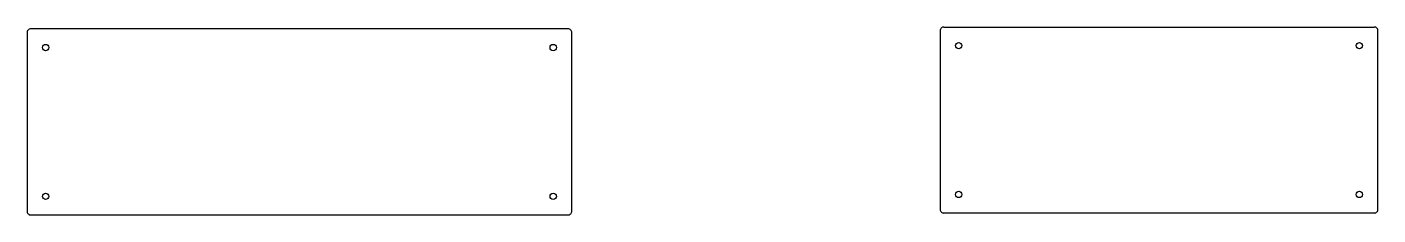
# Model space of a CAD drawing. Header units: millimetres. Extents: x -925 to 3059, y -1469 to 1737.
# Drawn here: x 399 to 1125, y -1462 to -1361 of the extents above; entities that cross this region are included whole.
import ezdxf

# ---------------------------------------------------------------- set-up
doc = ezdxf.new("R2010")
doc.units = ezdxf.units.MM

msp = doc.modelspace()

# ---------------------------------------------------------------- linework, layer by layer
at = {"color": 6}
for p, q in [((891.9, -1360.88), (1123.4, -1360.88)), ((1123.4, -1460.88), (891.9, -1460.88))]:
    msp.add_line(p, q, dxfattribs=at)
for points in [[(400.8, -1361.9, 0.414214), (398.8, -1363.9)], [(691.8, -1363.9, 0.414214), (689.8, -1361.9)], [(398.8, -1459.9, 0.414214), (400.8, -1461.9)], [(689.8, -1461.9, 0.414214), (691.8, -1459.9)]]:
    msp.add_lwpolyline(points, format="xyb", dxfattribs=at)
for points in [[(398.8, -1363.9), (398.8, -1459.9)], [(689.8, -1361.9), (400.8, -1361.9)], [(691.8, -1459.9), (691.8, -1363.9)], [(400.8, -1461.9), (689.8, -1461.9)]]:
    msp.add_lwpolyline(points, dxfattribs=at)
for points in [[(891.9, -1360.88, 0.414214), (889.9, -1362.88)], [(1125.4, -1362.88, 0.414214), (1123.4, -1360.88)], [(889.9, -1458.88, 0.414214), (891.9, -1460.88)], [(1123.4, -1460.88, 0.414214), (1125.4, -1458.88)]]:
    msp.add_lwpolyline(points, format="xyb")
for points in [[(889.9, -1362.88), (889.9, -1458.88)], [(1125.4, -1458.88), (1125.4, -1362.88)]]:
    msp.add_lwpolyline(points)
for centre in [(408.8, -1371.9), (408.8, -1371.9), (681.8, -1371.9), (408.8, -1451.9), (408.8, -1451.9), (681.8, -1451.9)]:
    msp.add_circle(centre, 1.7, dxfattribs=at)
for centre in [(899.9, -1370.88), (1115.4, -1370.88), (899.9, -1450.88), (1115.4, -1450.88)]:
    msp.add_circle(centre, 1.7)

doc.saveas('drawing.dxf')
